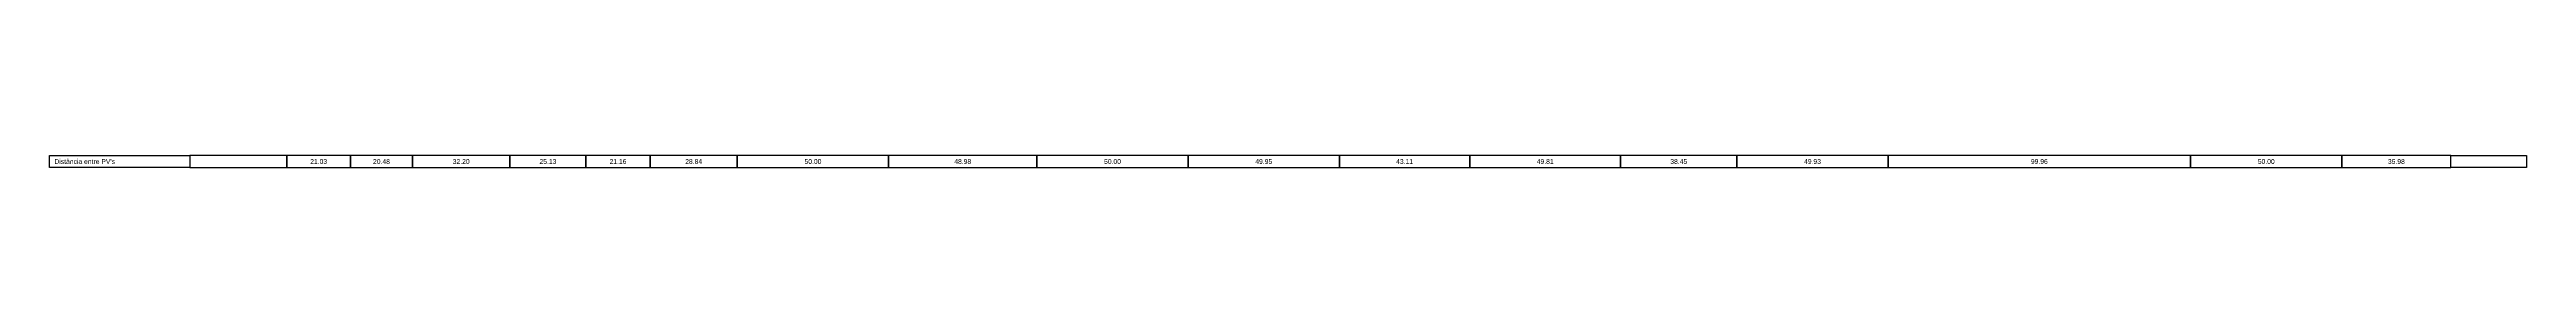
# Model space of a CAD drawing. Extents: x -160 to 364724, y -100 to 7353297.
# Drawn here: x 360079 to 360897, y 7350973 to 7350977 of the extents above; entities that cross this region are included whole.
import ezdxf
from ezdxf.enums import TextEntityAlignment as Align

# ---------------------------------------------------------------- set-up
doc = ezdxf.new("R2010")
doc.units = 0
doc.header["$LTSCALE"] = 5
doc.layers.add('PS_PERFIL_COTA_LIN', color=7, linetype='Continuous')
doc.layers.add('PS_PERFIL_COTA_TXT', color=5, linetype='Continuous')
doc.styles.get("Standard").update_dxf_attribs({"font": 'arial.ttf'})

msp = doc.modelspace()

# ---------------------------------------------------------------- linework, layer by layer
at = {"layer": 'PS_PERFIL_COTA_LIN', "linetype": 'Continuous'}
for points in [[(360124.96, 7350977.353), (360124.96, 7350973.353), (360078.56, 7350973.353), (360078.56, 7350977.353)], [(360124.96, 7350977.353), (360124.96, 7350973.353), (360156.96, 7350973.353), (360156.96, 7350977.353)], [(360156.96, 7350977.353), (360156.96, 7350973.353), (360177.991, 7350973.353), (360177.991, 7350977.353)], [(360177.991, 7350977.353), (360177.991, 7350973.353), (360198.47, 7350973.353), (360198.47, 7350977.353)], [(360198.47, 7350977.353), (360198.47, 7350973.353), (360230.674, 7350973.353), (360230.674, 7350977.353)], [(360230.674, 7350977.353), (360230.674, 7350973.353), (360255.803, 7350973.353), (360255.803, 7350977.353)], [(360255.803, 7350977.353), (360255.803, 7350973.353), (360276.96, 7350973.353), (360276.96, 7350977.353)], [(360276.96, 7350977.353), (360276.96, 7350973.353), (360305.805, 7350973.353), (360305.805, 7350977.353)], [(360305.805, 7350977.353), (360305.805, 7350973.353), (360355.805, 7350973.353), (360355.805, 7350977.353)], [(360355.805, 7350977.353), (360355.805, 7350973.353), (360404.78, 7350973.353), (360404.78, 7350977.353)], [(360404.78, 7350977.353), (360404.78, 7350973.353), (360454.78, 7350973.353), (360454.78, 7350977.353)], [(360454.78, 7350977.353), (360454.78, 7350973.353), (360504.726, 7350973.353), (360504.726, 7350977.353)], [(360504.726, 7350977.353), (360504.726, 7350973.353), (360547.833, 7350973.353), (360547.833, 7350977.353)], [(360547.833, 7350977.353), (360547.833, 7350973.353), (360597.645, 7350973.353), (360597.645, 7350977.353)], [(360597.645, 7350977.353), (360597.645, 7350973.353), (360636.093, 7350973.353), (360636.093, 7350977.353)], [(360636.093, 7350977.353), (360636.093, 7350973.353), (360686.025, 7350973.353), (360686.025, 7350977.353)], [(360686.025, 7350977.353), (360686.025, 7350973.353), (360785.988, 7350973.353), (360785.988, 7350977.353)], [(360785.988, 7350977.353), (360785.988, 7350973.353), (360835.987, 7350973.353), (360835.987, 7350977.353)], [(360835.987, 7350977.353), (360835.987, 7350973.353), (360871.969, 7350973.353), (360871.969, 7350977.353)], [(360896.96, 7350977.353), (360896.96, 7350973.353), (360871.969, 7350973.353), (360871.969, 7350977.353)]]:
    msp.add_lwpolyline(points, close=True, dxfattribs=at)

# ---------------------------------------------------------------- texts
at = {"layer": 'PS_PERFIL_COTA_TXT'}
msp.add_text("Distância entre PV's", height=1.6, dxfattribs=at).set_placement((360080.16, 7350975.353), align=Align.MIDDLE_LEFT)
for s, p in [('21.03', (360167.476, 7350975.353)), ('20.48', (360188.23, 7350975.353)), ('32.20', (360214.572, 7350975.353)), ('25.13', (360243.238, 7350975.353)), ('21.16', (360266.382, 7350975.353)), ('28.84', (360291.382, 7350975.353)), ('50.00', (360330.805, 7350975.353)), ('48.98', (360380.292, 7350975.353)), ('50.00', (360429.78, 7350975.353)), ('49.95', (360479.753, 7350975.353)), ('43.11', (360526.279, 7350975.353)), ('49.81', (360572.739, 7350975.353)), ('38.45', (360616.869, 7350975.353)), ('49.93', (360661.059, 7350975.353)), ('99.96', (360736.007, 7350975.353)), ('50.00', (360810.988, 7350975.353)), ('35.98', (360853.978, 7350975.353))]:
    msp.add_text(s, height=1.6, dxfattribs=at).set_placement(p, align=Align.MIDDLE_CENTER)

doc.saveas('drawing.dxf')
